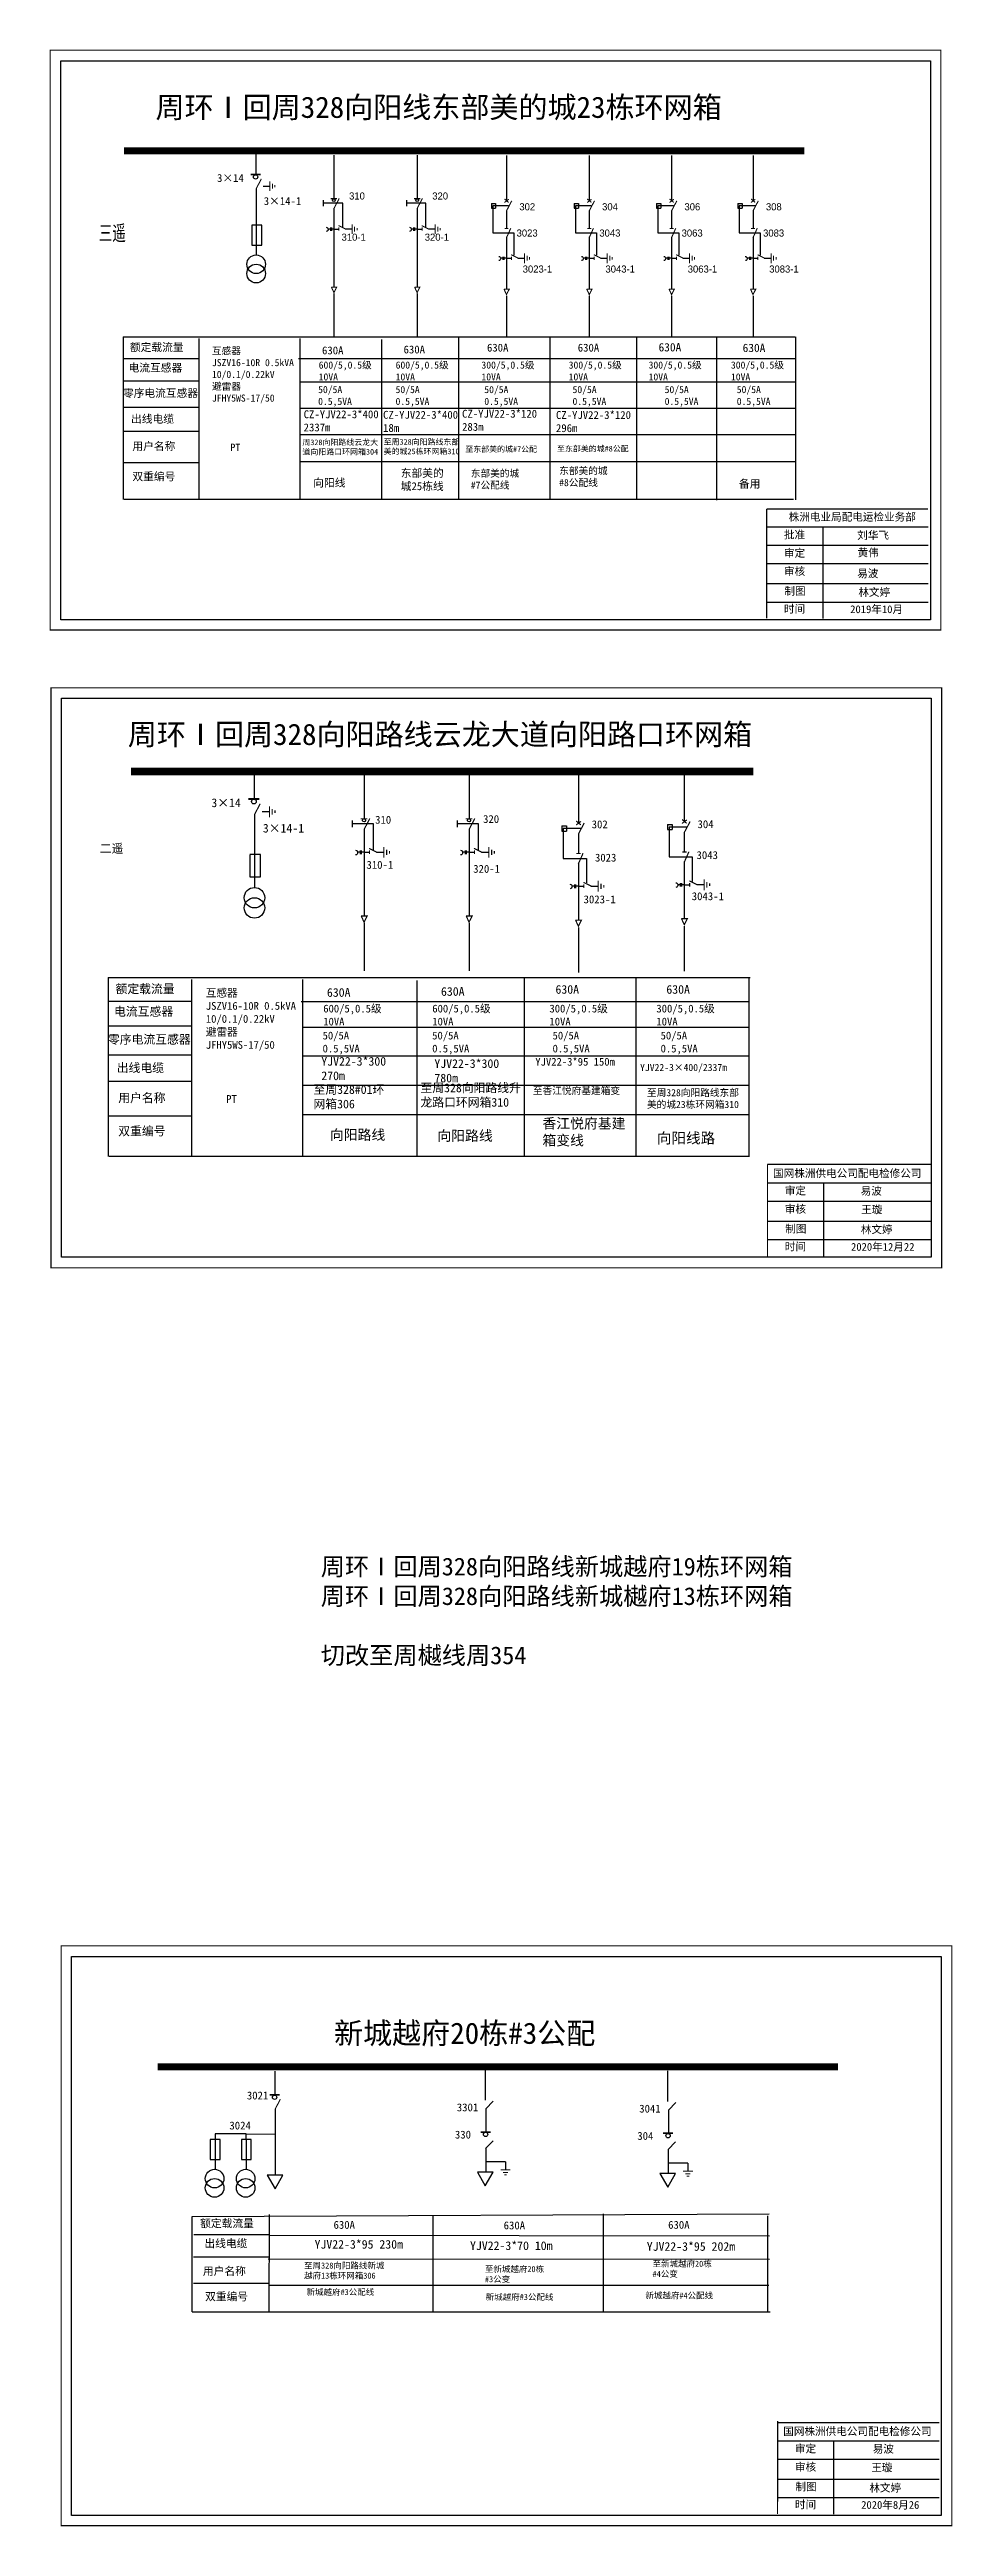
# Model space of a CAD drawing. Extents: x -187 to 352, y -252 to 97.
# Drawn here: x -186.8 to -59.6, y -252.3 to 96.6 of the extents above; entities that cross this region are included whole.
import ezdxf

# ---------------------------------------------------------------- set-up
doc = ezdxf.new("R2010")
doc.units = 0
doc.header["$LTSCALE"] = 0.774411
doc.linetypes.add('ACAD_ISO02W100', pattern=[15, 12, -3])
doc.linetypes.add('CENTER', pattern=[50.8, 31.75, -6.35, 6.35, -6.35])
doc.layers.get('0').update_dxf_attribs({"linetype": 'CONTINUOUS'})
doc.layers.add('2', color=7, linetype='CONTINUOUS')
doc.layers.add('3', color=7, linetype='CONTINUOUS')
doc.styles.add('hztxt_txtstyle_0.00_0_0', font='simkai.ttf')
doc.styles.add('hztxt_txtstyle_1.80_0_0', font='', dxfattribs={"height": 1.8, "bigfont": 'hztxt.shx'})
doc.styles.add('hztxt_txtstyle_2.70_0_0', font='simkai.ttf', dxfattribs={"height": 2.7})
doc.styles.add('KaiTi_txtstyle_1.10_0_0', font='simkai.ttf', dxfattribs={"height": 1.09832})
doc.styles.get("Standard").update_dxf_attribs({"font": '', "height": 2.5})
doc.styles.add('字体', font='', dxfattribs={"height": 2.5})
doc.styles.add('宋体', font='', dxfattribs={"width": 0.65})
doc.styles.get('hztxt_txtstyle_1.80_0_0').set_extended_font_data('hztxt')
doc.styles.get('Standard').set_extended_font_data('SimSun')
doc.styles.get('字体').set_extended_font_data('SimSun')
doc.styles.get('宋体').set_extended_font_data('SimSun')

msp = doc.modelspace()

# ---------------------------------------------------------------- texts
at = {"color": 0, "linetype": 'Continuous', "style": 'hztxt_txtstyle_2.70_0_0'}
for s, height, p in [('3×14', 1.109, (-163.2, 77.96)), ('3×14-1', 1.109, (-156.62, 74.71)), ('3×14', 1.22, (-164, -10.11)), ('3×14-1', 1.22, (-156.75, -13.69)), ('310', 1.109, (-140.93, -12.45)), ('320', 1.109, (-125.72, -12.34)), ('302', 1.109, (-110.42, -13.09)), ('304', 1.109, (-95.51, -13.07)), ('3023', 1.109, (-109.96, -17.78)), ('3043', 1.109, (-95.65, -17.43)), ('310-1', 1.109, (-142.15, -18.8)), ('320-1', 1.109, (-127.11, -19.36)), ('3023-1', 1.109, (-111.56, -23.66)), ('3043-1', 1.109, (-96.32, -23.22))]:
    msp.add_text(s, height=height, dxfattribs=at).set_placement(p)
at = {"color": 0, "style": 'hztxt_txtstyle_1.80_0_0'}
for s, p in [('310', (-144.6, 75.48)), ('320', (-132.88, 75.48)), ('302', (-120.61, 73.96)), ('304', (-108.95, 73.96)), ('306', (-97.35, 73.96)), ('308', (-85.87, 73.96)), ('310-1', (-145.66, 69.68)), ('320-1', (-133.94, 69.68)), ('3023', (-121, 70.26)), ('3043', (-109.34, 70.26)), ('3063', (-97.75, 70.26)), ('3083', (-86.27, 70.26)), ('3023-1', (-120.14, 65.19)), ('3043-1', (-108.48, 65.19)), ('3063-1', (-96.89, 65.19)), ('3083-1', (-85.41, 65.19))]:
    msp.add_text(s, height=0.998, dxfattribs=at).set_placement(p)
at = {"color": 0, "linetype": 'Continuous', "attachment_point": 1}
for s, insert, char_height, width, style in [('周环Ⅰ回周328向阳线东部美的城23栋环网箱', (-171.87, 89.98), 3, 92.7617, '字体'), ('{\\fSimSun|b0|i0|c134|p2;电流互感器}', (-175.67, 52.34), 1.1094, 17.8852, 'hztxt_txtstyle_2.70_0_0'), ('{\\fSimSun|b0|i0|c134|p2;额定载流量}', (-175.48, 55.23), 1.1094, 17.8852, 'hztxt_txtstyle_2.70_0_0'), ('\\A1;{\\fSimSun|b0|i0|c134|p2;互感器\\PJSZV16-10R 0.5kVA\\P10/0.1/0.22kV\\P避雷器\\PJFHY5WS-17/50}', (-163.92, 54.67), 0.9985, 18.4113, 'hztxt_txtstyle_2.70_0_0'), ('\\A1;{\\fSimSun|b0|i0|c134|p2;600/5,0.5级\\P10VA}', (-148.88, 52.66), 0.9985, 18.4113, 'hztxt_txtstyle_2.70_0_0'), ('{\\fSimSun|b0|i0|c134|p2;630A}', (-148.41, 54.78), 1.1094, 17.8852, 'hztxt_txtstyle_2.70_0_0'), ('\\A1;{\\fSimSun|b0|i0|c134|p2;600/5,0.5级\\P10VA}', (-138.04, 52.66), 0.9985, 18.4113, 'hztxt_txtstyle_2.70_0_0'), ('{\\fSimSun|b0|i0|c134|p2;630A}', (-136.92, 54.91), 1.1094, 17.8852, 'hztxt_txtstyle_2.70_0_0'), ('\\A1;{\\fSimSun|b0|i0|c134|p2;300/5,0.5级\\P10VA}', (-125.95, 52.66), 0.9985, 18.4113, 'hztxt_txtstyle_2.70_0_0'), ('{\\fSimSun|b0|i0|c134|p2;630A}', (-125.17, 55.17), 1.1094, 17.8852, 'hztxt_txtstyle_2.70_0_0'), ('\\A1;{\\fSimSun|b0|i0|c134|p2;300/5,0.5级\\P10VA}', (-113.66, 52.66), 0.9985, 18.4113, 'hztxt_txtstyle_2.70_0_0'), ('{\\fSimSun|b0|i0|c134|p2;630A}', (-112.38, 55.17), 1.1094, 17.8852, 'hztxt_txtstyle_2.70_0_0'), ('\\A1;{\\fSimSun|b0|i0|c134|p2;300/5,0.5级\\P10VA}', (-102.4, 52.66), 0.9985, 18.4113, 'hztxt_txtstyle_2.70_0_0'), ('{\\fSimSun|b0|i0|c134|p2;630A}', (-101, 55.26), 1.1757, 9.454, 'hztxt_txtstyle_0.00_0_0'), ('\\A1;{\\fSimSun|b0|i0|c134|p2;300/5,0.5级\\P10VA}', (-90.8, 52.66), 0.9985, 18.4113, 'hztxt_txtstyle_2.70_0_0'), ('{\\fSimSun|b0|i0|c134|p2;630A}', (-89.15, 55.17), 1.1757, 9.454, 'hztxt_txtstyle_0.00_0_0'), ('{\\fSimSun|b0|i0|c134|p2;零序电流互感器}', (-176.46, 48.77), 1.1094, 17.8852, 'hztxt_txtstyle_2.70_0_0'), ('{\\fSimSun|b0|i0|c134|p2;50/5A\\P0.5,5VA}', (-148.96, 49.21), 0.9985, 17.8852, 'hztxt_txtstyle_2.70_0_0'), ('{\\fSimSun|b0|i0|c134|p2;50/5A\\P0.5,5VA}', (-138.05, 49.21), 0.9985, 17.8852, 'hztxt_txtstyle_2.70_0_0'), ('{\\fSimSun|b0|i0|c134|p2;50/5A\\P0.5,5VA}', (-125.55, 49.21), 0.9985, 17.8852, 'hztxt_txtstyle_2.70_0_0'), ('{\\fSimSun|b0|i0|c134|p2;50/5A\\P0.5,5VA}', (-113.12, 49.21), 0.9985, 17.8852, 'hztxt_txtstyle_2.70_0_0'), ('{\\fSimSun|b0|i0|c134|p2;50/5A\\P0.5,5VA}', (-100.14, 49.21), 0.9985, 17.8852, 'hztxt_txtstyle_2.70_0_0'), ('{\\fSimSun|b0|i0|c134|p2;50/5A\\P0.5,5VA}', (-89.98, 49.21), 0.9985, 17.8852, 'hztxt_txtstyle_2.70_0_0'), ('{\\fSimSun|b0|i0|c134|p2;CZ-YJV22-3*400\\P2337m}', (-151, 45.78), 1.1094, 17.8852, 'hztxt_txtstyle_2.70_0_0'), ('{\\fSimSun|b0|i0|c134|p2;CZ-YJV22-3*400\\P18m}', (-139.81, 45.71), 1.1094, 11.1564, 'hztxt_txtstyle_2.70_0_0'), ('{\\fSimSun|b0|i0|c134|p2;CZ-YJV22-3*120\\P283m}', (-128.68, 45.86), 1.1094, 11.1564, 'hztxt_txtstyle_2.70_0_0'), ('{\\fSimSun|b0|i0|c134|p2;CZ-YJV22-3*120\\P296m}', (-115.45, 45.68), 1.1094, 11.1564, 'hztxt_txtstyle_2.70_0_0'), ('{\\fSimSun|b0|i0|c134|p2;出线电缆}', (-175.32, 45.13), 1.1094, 17.8852, 'hztxt_txtstyle_2.70_0_0'), ('{\\fSimSun|b0|i0|c134|p2;用户名称}', (-175.13, 41.28), 1.1094, 17.8852, 'hztxt_txtstyle_2.70_0_0'), ('{\\fSimSun|b0|i0|c134|p2;PT}', (-161.31, 41.08), 1.0024, 7.7986, 'hztxt_txtstyle_0.00_0_0'), ('{\\fSimSun|b0|i0|c134|p2;周328向阳路线云龙大道向阳路口环网箱304}', (-151.18, 41.68), 0.8, 11.1564, 'hztxt_txtstyle_2.70_0_0'), ('{\\fSimSun|b0|i0|c134|p2;至周328向阳路线东部美的城25栋环网箱310}', (-139.73, 41.74), 0.8, 11.1564, 'hztxt_txtstyle_2.70_0_0'), ('{\\fSimSun|b0|i0|c134|p2;至东部美的城#7公配}', (-128.22, 40.72), 0.8, 11.1564, 'hztxt_txtstyle_2.70_0_0'), ('{\\fSimSun|b0|i0|c134|p2;至东部美的城#8公配}', (-115.31, 40.79), 0.8, 11.1564, 'hztxt_txtstyle_2.70_0_0'), ('{\\fSimSun|b0|i0|c134|p2;双重编号}', (-175.13, 37.02), 1.1094, 17.8852, 'hztxt_txtstyle_2.70_0_0'), ('{\\fSimSun|b0|i0|c134|p2;向阳线}', (-149.65, 36.14), 1.1094, 9.6036, 'hztxt_txtstyle_2.70_0_0'), ('{\\fSimSun|b0|i0|c134|p2;东部美的城25栋线}', (-137.32, 37.5), 1.1094, 7.2253, 'hztxt_txtstyle_2.70_0_0'), ('{\\fSimSun|b0|i0|c134|p2;东部美的城#7公配线}', (-127.45, 37.41), 1, 8.146, 'hztxt_txtstyle_2.70_0_0'), ('{\\fSimSun|b0|i0|c134|p2;东部美的城#8公配线}', (-115, 37.77), 1, 8.146, 'hztxt_txtstyle_2.70_0_0'), ('{\\fSimSun|b0|i0|c134|p2;备用}', (-89.67, 35.99), 1.1094, 17.8852, 'hztxt_txtstyle_2.70_0_0'), ('株洲电业局配电运检业务部', (-82.66, 31.32), 1.0944, 29.9201, '字体'), ('{\\fKaiTi_GB2312|b0|i0|c134|p49;批准}', (-83.33, 28.82), 1.0944, 8.5588, '字体'), ('刘华飞', (-73.01, 28.73), 1.094, 8.5588, '字体'), ('\\f\uffbfﾬￌﾣﾤ_GB2312|b0|i0|c134|p49;审定', (-83.33, 26.23), 1.0944, 8.5588, '字体'), ('黄伟', (-72.96, 26.29), 1.094, 8.5588, '字体'), ('\\f\uffbfﾬￌﾣﾤ_GB2312|b0|i0|c134|p49;制图', (-83.27, 20.87), 1.0944, 8.5588, '字体'), ('\\f\uffbfﾬￌﾣﾤ_GB2312|b0|i0|c134|p49;审核', (-83.33, 23.65), 1.0944, 8.5588, '字体'), ('易波', (-73.01, 23.35), 1.094, 8.5588, '字体'), ('\\f\uffbfﾬￌﾣﾤ_GB2312|b0|i0|c134|p49;时间', (-83.33, 18.36), 1.0944, 8.5588, '字体'), ('2019年10月', (-74, 18.31), 1.094, 16.0081, '字体'), ('林文婷', (-72.85, 20.72), 1.094, 8.5588, '字体'), ('周环Ⅰ回周328向阳路线云龙大道向阳路口环网箱', (-175.77, 1.64), 3, 94.5421, '字体'), ('{\\fSimSun|b0|i0|c134|p2;二遥}', (-179.73, -15.33), 1.2204, 19.6738, 'hztxt_txtstyle_2.70_0_0'), ('{\\fSimSun|b0|i0|c134|p2;电流互感器}', (-177.71, -38.29), 1.2204, 19.6738, 'hztxt_txtstyle_2.70_0_0'), ('{\\fSimSun|b0|i0|c134|p2;额定载流量}', (-177.5, -35.11), 1.2204, 19.6738, 'hztxt_txtstyle_2.70_0_0'), ('\\A1;{\\fSimSun|b0|i0|c134|p2;互感器\\PJSZV16-10R 0.5kVA\\P10/0.1/0.22kV\\P避雷器\\PJFHY5WS-17/50}', (-164.78, -35.73), 1.0983, 20.2524, 'hztxt_txtstyle_2.70_0_0'), ('\\A1;{\\fSimSun|b0|i0|c134|p2;600/5,0.5级\\P10VA}', (-148.24, -37.94), 1.0983, 20.2524, 'hztxt_txtstyle_2.70_0_0'), ('{\\fSimSun|b0|i0|c134|p2;630A}', (-147.72, -35.61), 1.2204, 19.6738, 'hztxt_txtstyle_2.70_0_0'), ('\\A1;{\\fSimSun|b0|i0|c134|p2;600/5,0.5级\\P10VA}', (-132.88, -37.94), 1.0983, 20.2524, 'hztxt_txtstyle_2.70_0_0'), ('{\\fSimSun|b0|i0|c134|p2;630A}', (-131.65, -35.47), 1.2204, 19.6738, 'hztxt_txtstyle_2.70_0_0'), ('\\A1;{\\fSimSun|b0|i0|c134|p2;300/5,0.5级\\P10VA}', (-116.37, -37.94), 1.0983, 20.2524, 'hztxt_txtstyle_2.70_0_0'), ('{\\fSimSun|b0|i0|c134|p2;630A}', (-115.52, -35.18), 1.2204, 19.6738, 'hztxt_txtstyle_2.70_0_0'), ('\\A1;{\\fSimSun|b0|i0|c134|p2;300/5,0.5级\\P10VA}', (-101.3, -37.94), 1.0983, 20.2524, 'hztxt_txtstyle_2.70_0_0'), ('{\\fSimSun|b0|i0|c134|p2;630A}', (-99.9, -35.18), 1.2204, 19.6738, 'hztxt_txtstyle_2.70_0_0'), ('{\\fSimSun|b0|i0|c134|p2;50/5A\\P0.5,5VA}', (-148.33, -41.74), 1.0983, 19.6738, 'hztxt_txtstyle_2.70_0_0'), ('{\\fSimSun|b0|i0|c134|p2;50/5A\\P0.5,5VA}', (-132.89, -41.74), 1.0983, 19.6738, 'hztxt_txtstyle_2.70_0_0'), ('{\\fSimSun|b0|i0|c134|p2;50/5A\\P0.5,5VA}', (-115.93, -41.74), 1.0983, 19.6738, 'hztxt_txtstyle_2.70_0_0'), ('{\\fSimSun|b0|i0|c134|p2;50/5A\\P0.5,5VA}', (-100.71, -41.74), 1.0983, 19.6738, 'hztxt_txtstyle_2.70_0_0'), ('{\\fSimSun|b0|i0|c134|p2;零序电流互感器}', (-178.57, -42.22), 1.2204, 19.6738, 'hztxt_txtstyle_2.70_0_0'), ('YJV22-3*300\\P270m', (-148.51, -45.31), 1.2204, 19.6738, 'hztxt_txtstyle_2.70_0_0'), ('{\\fSimSun|b0|i0|c134|p2;出线电缆}', (-177.33, -46.23), 1.2204, 19.6738, 'hztxt_txtstyle_2.70_0_0'), ('YJV22-3*300\\P780m', (-132.58, -45.63), 1.2204, 19.6738, 'hztxt_txtstyle_2.70_0_0'), ('{\\fSimSun|b0|i0|c134|p2;用户名称}', (-177.12, -50.46), 1.2204, 19.6738, 'hztxt_txtstyle_2.70_0_0'), ('{\\fSimSun|b0|i0|c134|p2;PT}', (-161.91, -50.68), 1.1026, 8.5785, 'hztxt_txtstyle_0.00_0_0'), ('{\\fSimSun|b0|i0|c134|p2;至周328#01环网箱306}', (-149.61, -49.29), 1.2204, 10.5639, 'hztxt_txtstyle_2.70_0_0'), ('{\\fSimSun|b0|i0|c134|p2;至周328向阳路线升龙路口环网箱310}', (-134.54, -49.05), 1.2204, 15.3442, 'hztxt_txtstyle_2.70_0_0'), ('{\\fSimSun|b0|i0|c134|p2;双重编号}', (-177.12, -55.14), 1.2204, 19.6738, 'hztxt_txtstyle_2.70_0_0'), ('国网株洲供电公司配电检修公司', (-84.86, -61.15), 1.0944, 29.9201, '字体'), ('\\f\uffbfﾬￌﾣﾤ_GB2312|b0|i0|c134|p49;审定', (-83.21, -63.6), 1.0944, 8.5588, '字体'), ('\\f\uffbfﾬￌﾣﾤ_GB2312|b0|i0|c134|p49;审核', (-83.21, -66.18), 1.0944, 8.5588, '字体'), ('易波', (-72.52, -63.63), 1.094, 8.5588, '字体'), ('王璇', (-72.45, -66.25), 1.094, 8.5588, '字体'), ('\\f\uffbfﾬￌﾣﾤ_GB2312|b0|i0|c134|p49;制图', (-83.15, -68.96), 1.0944, 8.5588, '字体'), ('林文婷', (-72.5, -69.06), 1.094, 8.5588, '字体'), ('\\f\uffbfﾬￌﾣﾤ_GB2312|b0|i0|c134|p49;时间', (-83.21, -71.47), 1.0944, 8.5588, '字体'), ('2020年12月22', (-73.88, -71.51), 1.094, 16.0081, '字体'), ('新城越府20栋#3公配', (-146.72, -181.33), 3, 90.5642, '字体'), ('{\\fSimSun|b0|i0|c134|p2;3021}', (-159, -191.05), 1.1094, 17.8852, 'hztxt_txtstyle_2.70_0_0'), ('{\\fSimSun|b0|i0|c134|p2;3024}', (-161.46, -195.28), 1.1094, 17.8852, 'hztxt_txtstyle_2.70_0_0'), ('{\\fSimSun|b0|i0|c134|p2;3301}', (-129.42, -192.72), 1.1094, 17.8852, 'hztxt_txtstyle_2.70_0_0'), ('{\\fSimSun|b0|i0|c134|p2;3041}', (-103.72, -192.9), 1.1094, 17.8852, 'hztxt_txtstyle_2.70_0_0'), ('{\\fSimSun|b0|i0|c134|p2;330}', (-129.69, -196.56), 1.1094, 17.8852, 'hztxt_txtstyle_2.70_0_0'), ('{\\fSimSun|b0|i0|c134|p2;304}', (-103.99, -196.74), 1.1094, 17.8852, 'hztxt_txtstyle_2.70_0_0'), ('{\\fSimSun|b0|i0|c134|p2;额定载流量}', (-165.58, -209.06), 1.1094, 17.8852, 'hztxt_txtstyle_2.70_0_0'), ('{\\fSimSun|b0|i0|c134|p2;630A}', (-146.79, -209.27), 1.1094, 17.8852, 'hztxt_txtstyle_2.70_0_0'), ('{\\fSimSun|b0|i0|c134|p2;630A}', (-99.65, -209.27), 1.1094, 17.8852, 'hztxt_txtstyle_2.70_0_0'), ('{\\fSimSun|b0|i0|c134|p2;出线电缆}', (-164.98, -211.89), 1.1094, 17.8852, 'hztxt_txtstyle_2.70_0_0'), ('YJV22-3*95 230m', (-149.46, -211.96), 1.2204, 19.6738, 'hztxt_txtstyle_2.70_0_0'), ('YJV22-3*70 10m', (-127.56, -212.15), 1.2204, 19.6738, 'hztxt_txtstyle_2.70_0_0'), ('{\\fSimSun|b0|i0|c134|p2;630A}', (-122.82, -209.35), 1.1094, 17.8852, 'hztxt_txtstyle_2.70_0_0'), ('YJV22-3*95 202m', (-102.66, -212.26), 1.2204, 19.6738, 'hztxt_txtstyle_2.70_0_0'), ('{\\fSimSun|b0|i0|c134|p2;用户名称}', (-165.19, -215.78), 1.1094, 17.8852, 'hztxt_txtstyle_2.70_0_0'), ('{\\fSimSun|b0|i0|c134|p2;至周328向阳路线新城越府13栋环网箱306}', (-150.94, -215.13), 0.8542, 11.7672, 'hztxt_txtstyle_2.70_0_0'), ('{\\fSimSun|b0|i0|c134|p2;至新城越府20栋#3公变}', (-125.46, -215.63), 0.8542, 8.3723, 'hztxt_txtstyle_2.70_0_0'), ('{\\fSimSun|b0|i0|c134|p2;至新城越府20栋#4公变}', (-101.84, -214.88), 0.8542, 8.3723, 'hztxt_txtstyle_2.70_0_0'), ('{\\fSimSun|b0|i0|c134|p2;双重编号}', (-164.88, -219.37), 1.1094, 17.8852, 'hztxt_txtstyle_2.70_0_0'), ('{\\fSimSun|b0|i0|c134|p2;新城越府#3公配线}', (-150.59, -218.86), 0.8542, 11.7672, 'hztxt_txtstyle_2.70_0_0'), ('{\\fSimSun|b0|i0|c134|p2;新城越府#3公配线}', (-125.35, -219.56), 0.8542, 11.7672, 'hztxt_txtstyle_2.70_0_0'), ('{\\fSimSun|b0|i0|c134|p2;新城越府#4公配线}', (-102.85, -219.35), 0.8542, 11.7672, 'hztxt_txtstyle_2.70_0_0'), ('国网株洲供电公司配电检修公司', (-83.43, -238.36), 1.0944, 29.9201, '字体'), ('\\f\uffbfﾬￌﾣﾤ_GB2312|b0|i0|c134|p49;审定', (-81.78, -240.81), 1.0944, 8.5588, '字体'), ('易波', (-70.82, -240.84), 1.094, 8.5588, '字体'), ('\\f\uffbfﾬￌﾣﾤ_GB2312|b0|i0|c134|p49;审核', (-81.78, -243.39), 1.0944, 8.5588, '字体'), ('王璇', (-71.02, -243.46), 1.094, 8.5588, '字体'), ('\\f\uffbfﾬￌﾣﾤ_GB2312|b0|i0|c134|p49;制图', (-81.72, -246.17), 1.0944, 8.5588, '字体'), ('林文婷', (-71.3, -246.32), 1.094, 8.5588, '字体'), ('\\f\uffbfﾬￌﾣﾤ_GB2312|b0|i0|c134|p49;时间', (-81.78, -248.68), 1.0944, 8.5588, '字体'), ('2020年8月26', (-72.45, -248.73), 1.094, 16.0081, '字体')]:
    msp.add_mtext(s, dxfattribs=dict(at, insert=insert, char_height=char_height, width=width, style=style))
at = {"color": 7, "linetype": 'Continuous', "width": 19.6738, "attachment_point": 1, "style": 'KaiTi_txtstyle_1.10_0_0'}
for s, insert, char_height in [('YJV22-3*95 150m', (-118.36, -45.43), 1.0983), ('至香江悦府基建箱变', (-118.7, -49.55), 1)]:
    msp.add_mtext(s, dxfattribs=dict(at, insert=insert, char_height=char_height))
at = {"linetype": 'Continuous', "width": 13.6735, "attachment_point": 1, "style": '字体'}
for s, insert, char_height in [('YJV22-3×400/2337m', (-103.6, -46.29), 1), ('至周328向阳路线东部美的城23栋环网箱310', (-102.63, -49.83), 1), ('向阳线路', (-101.22, -55.98), 1.5)]:
    msp.add_mtext(s, dxfattribs=dict(at, insert=insert, char_height=char_height))
at = {"color": 0, "char_height": 1.43, "attachment_point": 1}
for s, insert, width in [('向阳路线', (-147.3, -55.55), 17.776), ('向阳路线', (-132.16, -55.68), 17.776), ('{\\fKaiTi|b0|i0|c134|p49;\\C7;香江悦府基建箱变线}', (-117.36, -53.95), 12.5761)]:
    msp.add_mtext(s, dxfattribs=dict(at, insert=insert, width=width))
at = {"linetype": 'Continuous', "insert": (-148.59, -115.84), "char_height": 2.5, "attachment_point": 1, "style": '字体'}
msp.add_mtext_dynamic_manual_height_columns('{\\C0;周环Ⅰ回周328向阳路线新城越府19栋环网箱\\P周环Ⅰ回周328向阳路线新城樾府13栋环网箱\\P\\P}切改至周樾线周354', width=73.3809, gutter_width=12.5, heights=[0], dxfattribs=at)
at = {"layer": '3', "color": 0, "style": '宋体', "width": 0.65}
msp.add_text('三遥', height=2.143, dxfattribs=at).set_placement((-179.85, 69.69, -0.03))

# ---------------------------------------------------------------- blocks, each defined once
blk = doc.blocks.new('JD')
for points in [[(-2, 0.2), (-2, -0.2), (2, 0.2), (2, -0.2)], [(1, -1.2), (1, -0.8), (-1, -1.2), (-1, -0.8)], [(-0.5, -1.8), (-0.5, -2.2), (0.5, -1.8), (0.5, -2.2)]]:
    blk.add_trace(points)

# ---------------------------------------------------------------- linework, layer by layer
at = {"color": 0}
for p, q in [((-157.72, 82.34), (-157.72, 79.05)), ((-146.73, 81.74), (-146.73, 75.62)), ((-135.01, 81.74), (-135.01, 75.62)), ((-122.42, 81.7), (-122.42, 75.29)), ((-110.77, 81.7), (-110.77, 75.29)), ((-99.17, 81.7), (-99.17, 75.29)), ((-87.69, 81.7), (-87.69, 75.29)), ((-157.7, 77.01), (-157.7, 67.69)), ((-156.72, 77.38), (-155.78, 77.38)), ((-146.73, 74.26), (-146.73, 63.16)), ((-135.01, 74.26), (-135.01, 63.16)), ((-124.55, 74.94), (-123.96, 74.94)), ((-124.55, 74.94), (-124.55, 74.27)), ((-124.55, 74.27), (-123.96, 74.27)), ((-123.96, 74.94), (-123.96, 74.27)), ((-122.42, 73.92), (-122.42, 71.45)), ((-112.9, 74.94), (-112.3, 74.94)), ((-112.9, 74.94), (-112.9, 74.27)), ((-112.9, 74.27), (-112.3, 74.27)), ((-112.3, 74.94), (-112.3, 74.27)), ((-110.77, 73.92), (-110.77, 71.45)), ((-101.3, 74.94), (-100.7, 74.94)), ((-101.3, 74.94), (-101.3, 74.27)), ((-101.3, 74.27), (-100.7, 74.27)), ((-100.7, 74.94), (-100.7, 74.27)), ((-99.17, 73.92), (-99.17, 71.45)), ((-89.82, 74.94), (-89.22, 74.94)), ((-89.82, 74.94), (-89.82, 74.27)), ((-89.82, 74.27), (-89.22, 74.27)), ((-89.22, 74.94), (-89.22, 74.27)), ((-87.69, 73.92), (-87.69, 71.45)), ((-146.73, 71.31), (-146.04, 71.31)), ((-145.14, 71.33), (-144.2, 71.33)), ((-135.01, 71.31), (-134.32, 71.31)), ((-133.42, 71.33), (-132.48, 71.33)), ((-122.42, 70.21), (-122.42, 62.9)), ((-110.77, 70.21), (-110.77, 62.9)), ((-99.17, 70.21), (-99.17, 62.9)), ((-87.69, 70.21), (-87.69, 62.9)), ((-122.42, 67.21), (-121.73, 67.21)), ((-120.83, 67.23), (-119.89, 67.23)), ((-110.77, 67.21), (-110.07, 67.21)), ((-109.17, 67.23), (-108.23, 67.23)), ((-99.17, 67.21), (-98.48, 67.21)), ((-97.57, 67.23), (-96.63, 67.23)), ((-87.69, 67.21), (-87, 67.21)), ((-86.1, 67.23), (-85.16, 67.23)), ((-165.66, 53.06), (-176.36, 53.06)), ((-165.7, 49.91), (-176.4, 49.91)), ((-165.7, 46.2), (-176.4, 46.2)), ((-165.74, 42.81), (-176.44, 42.81)), ((-165.7, 38.4), (-176.4, 38.4)), ((-157.96, -5.29), (-157.96, -8.91)), ((-142.49, -5.01), (-142.49, -11.73)), ((-127.7, -5.01), (-127.7, -11.73)), ((-112.29, -5.31), (-112.29, -12.37)), ((-97.38, -5.11), (-97.38, -12.16)), ((-157.94, -11.15), (-157.94, -21.41)), ((-156.86, -10.74), (-155.83, -10.74)), ((-142.49, -13.23), (-142.49, -25.44)), ((-127.7, -13.23), (-127.7, -25.44)), ((-114.63, -12.75), (-113.97, -12.75)), ((-114.63, -12.75), (-114.63, -13.48)), ((-114.63, -13.48), (-113.97, -13.48)), ((-113.97, -12.75), (-113.97, -13.48)), ((-112.29, -13.87), (-112.29, -16.59)), ((-99.72, -12.55), (-99.06, -12.55)), ((-99.72, -12.55), (-99.72, -13.28)), ((-99.72, -13.28), (-99.06, -13.28)), ((-99.06, -12.55), (-99.06, -13.28)), ((-97.38, -13.66), (-97.38, -16.38)), ((-142.49, -16.47), (-141.73, -16.47)), ((-140.74, -16.45), (-139.7, -16.45)), ((-127.7, -16.47), (-126.94, -16.47)), ((-125.95, -16.45), (-124.92, -16.45)), ((-112.29, -17.95), (-112.29, -25.99)), ((-97.38, -17.75), (-97.38, -25.78)), ((-112.29, -21.25), (-111.53, -21.25)), ((-110.54, -21.23), (-109.5, -21.23)), ((-97.38, -21.05), (-96.62, -21.05)), ((-95.62, -21.03), (-94.59, -21.03)), ((-166.69, -37.5), (-178.47, -37.5)), ((-166.74, -40.96), (-178.51, -40.96)), ((-166.74, -45.05), (-178.51, -45.05)), ((-166.78, -48.78), (-178.56, -48.78)), ((-166.74, -53.63), (-178.51, -53.63)), ((-155.04, -188.19), (-155.04, -191.48)), ((-155.03, -193.51), (-155.03, -202.84)), ((-125.31, -193.42), (-125.31, -196.71)), ((-99.61, -193.6), (-99.61, -196.89)), ((-125.35, -198.99), (-125.35, -202.27)), ((-99.65, -199.17), (-99.65, -202.45)), ((-155.76, -211.23), (-166.47, -211.23)), ((-155.8, -214.38), (-166.51, -214.38)), ((-155.8, -218.09), (-166.51, -218.09))]:
    msp.add_line(p, q, dxfattribs=at)
at = {"color": 0, "linetype": 'ACAD_ISO02W100'}
for p, q in [((-122.12, 74.59), (-124.36, 74.59)), ((-124.36, 74.59), (-124.36, 70.78)), ((-110.47, 74.59), (-112.71, 74.59)), ((-112.71, 74.59), (-112.71, 70.78)), ((-98.87, 74.59), (-101.11, 74.59)), ((-101.11, 74.59), (-101.11, 70.78)), ((-87.39, 74.59), (-89.63, 74.59)), ((-89.63, 74.59), (-89.63, 70.78)), ((-124.36, 70.78), (-121.41, 70.78)), ((-121.41, 70.78), (-121.41, 67.64)), ((-112.71, 70.78), (-109.75, 70.78)), ((-109.75, 70.78), (-109.75, 67.64)), ((-101.11, 70.78), (-98.15, 70.78)), ((-98.15, 70.78), (-98.15, 67.64)), ((-89.63, 70.78), (-86.68, 70.78)), ((-86.68, 70.78), (-86.68, 67.64)), ((-111.96, -13.14), (-114.42, -13.14)), ((-114.42, -13.14), (-114.42, -17.33)), ((-97.05, -12.93), (-99.51, -12.93)), ((-99.51, -12.93), (-99.51, -17.12)), ((-114.42, -17.33), (-111.17, -17.33)), ((-111.17, -17.33), (-111.17, -20.78)), ((-99.51, -17.12), (-96.26, -17.12)), ((-96.26, -17.12), (-96.26, -20.57))]:
    msp.add_line(p, q, dxfattribs=at)
at = {"color": 0, "linetype": 'CENTER'}
for p, q in [((-146.73, 62.26), (-146.73, 56.13)), ((-135.01, 62.26), (-135.01, 56.13)), ((-122.42, 61.92), (-122.42, 56.16)), ((-110.76, 61.92), (-110.76, 56.16)), ((-99.16, 61.92), (-99.16, 56.16)), ((-87.69, 61.92), (-87.69, 56.16)), ((-142.49, -26.43), (-142.49, -33.18)), ((-127.7, -26.43), (-127.7, -33.18)), ((-112.29, -27.07), (-112.29, -33.41)), ((-97.37, -26.86), (-97.37, -33.2))]:
    msp.add_line(p, q, dxfattribs=at)
at = {"color": 0, "linetype": 'Continuous'}
for p, q in [((-176.42, 56.14), (-81.76, 56.14)), ((-176.38, 33.2), (-176.38, 56.14)), ((-165.75, 55.89), (-165.75, 33.2)), ((-151.54, 55.89), (-151.54, 33.2)), ((-129.2, 56.1), (-129.2, 33.2)), ((-116.31, 56.1), (-116.31, 33.2)), ((-104.11, 56.08), (-104.11, 33.19)), ((-92.84, 56), (-92.84, 33.11)), ((-81.7, 56.12), (-81.7, 33.18)), ((-151.72, 53.08), (-81.73, 53.08)), ((-140.03, 55.74), (-140.03, 33.21)), ((-151.54, 49.78), (-81.7, 49.78)), ((-151.54, 46.1), (-81.82, 46.1)), ((-151.54, 42.37), (-81.63, 42.37)), ((-151.54, 38.57), (-81.73, 38.57)), ((-81.97, 33.2), (-176.31, 33.2)), ((-85.77, 29.39), (-63.02, 29.39)), ((-77.87, 29.39), (-77.87, 16.46)), ((-85.77, 26.79), (-63.02, 26.79)), ((-85.77, 24.2), (-63.02, 24.2)), ((-85.77, 21.38), (-63.02, 21.38)), ((-85.77, 18.78), (-63.02, 18.78)), ((-178.54, -34.11), (-88.1, -34.11)), ((-178.49, -59.35), (-178.49, -34.11)), ((-166.8, -34.38), (-166.8, -59.34)), ((-151.17, -34.38), (-151.17, -59.34)), ((-135.06, -34.55), (-135.06, -59.33)), ((-119.95, -34.16), (-119.95, -59.34)), ((-104.22, -34.16), (-104.22, -59.34)), ((-88.27, -34.18), (-88.27, -59.36)), ((-151.36, -37.48), (-88.27, -37.48)), ((-151.17, -41.11), (-88.27, -41.11)), ((-151.17, -45.16), (-88.27, -45.16)), ((-151.17, -49.26), (-88.27, -49.26)), ((-151.17, -53.43), (-88.27, -53.43)), ((-88.27, -59.35), (-178.41, -59.35)), ((-85.65, -63.03), (-62.58, -63.03)), ((-85.65, -65.62), (-62.58, -65.62)), ((-77.75, -63.04), (-77.75, -73.53)), ((-85.65, -68.45), (-62.58, -68.45)), ((-85.65, -71.04), (-62.58, -71.04)), ((-166.71, -208.63), (-85.42, -208.29)), ((-166.71, -222.06), (-166.71, -208.63)), ((-155.86, -208.39), (-155.92, -221.98)), ((-132.8, -208.54), (-132.8, -222.06)), ((-108.78, -208.28), (-108.78, -222.06)), ((-85.63, -208.54), (-85.63, -222.06)), ((-155.92, -211.3), (-85.39, -211.36)), ((-156.01, -214.62), (-85.37, -214.65)), ((-155.96, -218.33), (-85.48, -218.33)), ((-166.71, -222.06), (-85.29, -222.06)), ((-84.22, -237.65), (-61.47, -237.65)), ((-84.22, -240.24), (-61.47, -240.24)), ((-76.33, -240.26), (-76.33, -250.58)), ((-84.22, -242.83), (-61.47, -242.83)), ((-84.22, -245.66), (-61.47, -245.66)), ((-84.22, -248.25), (-61.47, -248.25))]:
    msp.add_line(p, q, dxfattribs=at)
at = {"color": 0, "linetype": 'Continuous', "const_width": 0.182}
for points in [[(-186.71, 96.52), (-61.23, 96.52), (-61.23, 14.82), (-186.71, 14.82)], [(-186.59, 6.69), (-61.11, 6.69), (-61.11, -75.01), (-186.59, -75.01)], [(-185.16, -170.52), (-59.68, -170.52), (-59.68, -252.22), (-185.16, -252.22)]]:
    msp.add_lwpolyline(points, close=True, dxfattribs=at)
at = {"color": 0, "linetype": 'Continuous'}
for points in [[(-185.23, 95.04), (-62.7, 95.04), (-62.7, 16.29), (-185.23, 16.29)], [(-185.12, 5.22), (-62.58, 5.22), (-62.58, -73.53), (-185.12, -73.53)], [(-183.69, -172), (-61.16, -172), (-61.16, -250.75), (-183.69, -250.75)]]:
    msp.add_lwpolyline(points, close=True, dxfattribs=at)
at = {"color": 0}
for points, const_width in [([(-176.31, 82.34), (-80.46, 82.34)], 0.998), ([(-158.47, 79), (-157.06, 79)], 0.238), ([(-157.7, 76.98), (-156.95, 78.4)], 0.15), ([(-147.17, 75.6), (-146.29, 75.6)], 0.15), ([(-146.73, 74.22), (-145.98, 75.64)], 0.15), ([(-135.45, 75.6), (-134.57, 75.6)], 0.15), ([(-135.01, 74.22), (-134.26, 75.64)], 0.15), ([(-122.7, 75.56), (-122.12, 75.07)], 0.15), ([(-122.71, 75.06), (-122.1, 75.52)], 0.15), ([(-122.42, 73.88), (-121.68, 75.3)], 0.15), ([(-111.05, 75.06), (-110.44, 75.52)], 0.15), ([(-111.05, 75.56), (-110.46, 75.07)], 0.15), ([(-110.77, 73.88), (-110.02, 75.3)], 0.15), ([(-99.45, 75.06), (-98.84, 75.52)], 0.15), ([(-99.45, 75.56), (-98.86, 75.07)], 0.15), ([(-99.17, 73.88), (-98.42, 75.3)], 0.15), ([(-87.97, 75.56), (-87.38, 75.07)], 0.15), ([(-87.98, 75.06), (-87.37, 75.52)], 0.15), ([(-87.69, 73.88), (-86.94, 75.3)], 0.15), ([(-146.08, 71.81), (-145.08, 71.31)], 0.15), ([(-146.04, 71.54), (-146.04, 71.08)], 0.15), ([(-134.36, 71.81), (-133.36, 71.31)], 0.15), ([(-134.32, 71.54), (-134.32, 71.08)], 0.15), ([(-122.69, 71.41), (-122.14, 71.41)], 0.15), ([(-122.45, 70.03), (-121.82, 71.44)], 0.15), ([(-111.03, 71.41), (-110.48, 71.41)], 0.15), ([(-110.8, 70.03), (-110.17, 71.44)], 0.15), ([(-99.44, 71.41), (-98.88, 71.41)], 0.15), ([(-99.2, 70.03), (-98.57, 71.44)], 0.15), ([(-87.96, 71.41), (-87.41, 71.41)], 0.15), ([(-87.72, 70.03), (-87.09, 71.44)], 0.15), ([(-121.77, 67.71), (-120.77, 67.21)], 0.15), ([(-121.73, 67.44), (-121.73, 66.98)], 0.15), ([(-110.11, 67.71), (-109.11, 67.21)], 0.15), ([(-110.07, 67.44), (-110.07, 66.98)], 0.15), ([(-98.52, 67.71), (-97.52, 67.21)], 0.15), ([(-98.48, 67.44), (-98.48, 66.98)], 0.15), ([(-87.04, 67.71), (-86.04, 67.21)], 0.15), ([(-87, 67.44), (-87, 66.98)], 0.15), ([(-147.1, 63.14), (-146.34, 63.14), (-146.73, 62.37), (-147.09, 63.15)], 0.15), ([(-135.38, 63.14), (-134.62, 63.14), (-135.01, 62.37), (-135.37, 63.15)], 0.15), ([(-122.79, 62.86), (-122.03, 62.86), (-122.42, 62.09), (-122.78, 62.87)], 0.15), ([(-111.13, 62.86), (-110.37, 62.86), (-110.76, 62.09), (-111.12, 62.87)], 0.15), ([(-99.54, 62.86), (-98.77, 62.86), (-99.16, 62.09), (-99.53, 62.87)], 0.15), ([(-88.06, 62.86), (-87.3, 62.86), (-87.69, 62.09), (-88.05, 62.87)], 0.15), ([(-175.33, -5.09), (-87.66, -5.09)], 1.1), ([(-158.79, -8.96), (-157.24, -8.96)], 0.261), ([(-157.94, -11.19), (-157.12, -9.63)], 0.165), ([(-142.98, -11.75), (-142.01, -11.75)], 0.165), ([(-142.49, -13.27), (-141.67, -11.71)], 0.165), ([(-128.19, -11.75), (-127.22, -11.75)], 0.165), ([(-127.7, -13.27), (-126.88, -11.71)], 0.165), ([(-112.6, -12.62), (-111.93, -12.12)], 0.165), ([(-112.6, -12.07), (-111.95, -12.61)], 0.165), ([(-112.29, -13.91), (-111.47, -12.35)], 0.165), ([(-97.68, -11.86), (-97.04, -12.4)], 0.165), ([(-97.69, -12.41), (-97.02, -11.91)], 0.165), ([(-97.38, -13.7), (-96.55, -12.14)], 0.165), ([(-141.77, -15.92), (-140.68, -16.47)], 0.165), ([(-141.73, -16.22), (-141.73, -16.72)], 0.165), ([(-126.99, -15.92), (-125.89, -16.47)], 0.165), ([(-126.94, -16.22), (-126.94, -16.72)], 0.165), ([(-112.59, -16.64), (-111.98, -16.64)], 0.165), ([(-112.32, -18.16), (-111.63, -16.6)], 0.165), ([(-97.67, -16.43), (-97.06, -16.43)], 0.165), ([(-97.41, -17.95), (-96.72, -16.39)], 0.165), ([(-111.57, -20.71), (-110.47, -21.25)], 0.165), ([(-111.53, -21), (-111.53, -21.51)], 0.165), ([(-96.66, -20.5), (-95.56, -21.05)], 0.165), ([(-96.62, -20.79), (-96.62, -21.3)], 0.165), ([(-142.9, -25.46), (-142.06, -25.46), (-142.49, -26.31), (-142.89, -25.45)], 0.165), ([(-128.11, -25.46), (-127.27, -25.46), (-127.7, -26.31), (-128.1, -25.45)], 0.165), ([(-112.7, -26.04), (-111.86, -26.04), (-112.29, -26.89), (-112.69, -26.03)], 0.165), ([(-97.78, -25.83), (-96.94, -25.83), (-97.37, -26.68), (-97.77, -25.82)], 0.165), ([(-171.58, -187.57), (-75.74, -187.57)], 0.998), ([(-155.8, -191.52), (-154.39, -191.52)], 0.238), ([(-155.03, -193.55), (-154.28, -192.13)], 0.15), ([(-126.06, -196.75), (-124.66, -196.75)], 0.238), ([(-100.36, -196.93), (-98.96, -196.93)], 0.238)]:
    msp.add_lwpolyline(points, dxfattribs=dict(at, const_width=const_width))
for points in [[(-148.24, 75.38), (-148.24, 74.54)], [(-136.52, 75.38), (-136.52, 74.54)], [(-158.29, 71.85), (-158.29, 69.05), (-156.91, 69.05), (-156.91, 71.88), (-158.29, 71.88)], [(-147.23, 71.32), (-147.55, 71.32)], [(-147.23, 71.53), (-147.23, 71.08)], [(-147.09, 71.53), (-147.09, 71.08)], [(-146.73, 71.32), (-147.09, 71.32)], [(-135.52, 71.32), (-135.83, 71.32)], [(-135.52, 71.53), (-135.52, 71.08)], [(-135.38, 71.53), (-135.38, 71.08)], [(-135.01, 71.32), (-135.38, 71.32)], [(-122.93, 67.22), (-123.24, 67.22)], [(-122.93, 67.43), (-122.93, 66.97)], [(-122.79, 67.43), (-122.79, 66.97)], [(-122.43, 67.22), (-122.79, 67.22)], [(-111.27, 67.22), (-111.58, 67.22)], [(-111.27, 67.43), (-111.27, 66.97)], [(-111.13, 67.43), (-111.13, 66.97)], [(-110.77, 67.22), (-111.13, 67.22)], [(-99.67, 67.22), (-99.99, 67.22)], [(-99.67, 67.43), (-99.67, 66.97)], [(-99.53, 67.43), (-99.53, 66.97)], [(-99.17, 67.22), (-99.53, 67.22)], [(-88.19, 67.22), (-88.51, 67.22)], [(-88.19, 67.43), (-88.19, 66.97)], [(-88.05, 67.43), (-88.05, 66.97)], [(-87.69, 67.22), (-88.05, 67.22)], [(-144.15, -12), (-144.15, -12.92)], [(-129.37, -12), (-129.37, -12.92)], [(-158.59, -16.83), (-158.59, -19.91), (-157.07, -19.91), (-157.07, -16.8), (-158.59, -16.8)], [(-143.05, -16.46), (-143.39, -16.46)], [(-143.05, -16.23), (-143.05, -16.73)], [(-142.89, -16.23), (-142.89, -16.73)], [(-142.49, -16.46), (-142.89, -16.46)], [(-128.26, -16.46), (-128.6, -16.46)], [(-128.26, -16.23), (-128.26, -16.73)], [(-128.1, -16.23), (-128.1, -16.73)], [(-127.71, -16.46), (-128.1, -16.46)], [(-97.93, -20.81), (-97.93, -21.31)], [(-97.78, -20.81), (-97.78, -21.31)], [(-112.84, -21.25), (-113.19, -21.25)], [(-112.84, -21.02), (-112.84, -21.52)], [(-112.69, -21.02), (-112.69, -21.52)], [(-112.29, -21.25), (-112.69, -21.25)], [(-97.93, -21.04), (-98.28, -21.04)], [(-97.38, -21.04), (-97.78, -21.04)], [(-164.15, -197.82), (-164.15, -200.62), (-162.76, -200.62), (-162.76, -197.79), (-164.15, -197.79)], [(-159.77, -197.82), (-159.77, -200.62), (-158.39, -200.62), (-158.39, -197.79), (-159.77, -197.79)]]:
    msp.add_lwpolyline(points, dxfattribs=at)
at = {"color": 0, "linetype": 'ACAD_ISO02W100'}
for points in [[(-145.5, 71.55), (-145.5, 74.96), (-148.24, 74.96)], [(-133.78, 71.55), (-133.78, 74.96), (-136.52, 74.96)], [(-141.14, -16.21), (-141.14, -12.46), (-144.15, -12.46)], [(-126.35, -16.21), (-126.35, -12.46), (-129.37, -12.46)]]:
    msp.add_lwpolyline(points, dxfattribs=at)
at = {"color": 0}
for points in [[(-147.82, 71.58, -0.877934), (-147.81, 70.97)], [(-136.1, 71.58, -0.877934), (-136.09, 70.97)], [(-123.51, 67.47, -0.877934), (-123.5, 66.87)], [(-111.85, 67.47, -0.877934), (-111.84, 66.87)], [(-100.26, 67.47, -0.877934), (-100.24, 66.87)], [(-88.78, 67.47, -0.877934), (-88.77, 66.87)], [(-143.69, -16.18, -0.877934), (-143.68, -16.85)], [(-128.9, -16.18, -0.877934), (-128.89, -16.85)], [(-98.57, -20.76, -0.877934), (-98.56, -21.42)], [(-113.49, -20.96, -0.877934), (-113.47, -21.63)]]:
    msp.add_lwpolyline(points, format="xyb", dxfattribs=at)
at = {"color": 0, "linetype": 'Continuous', "const_width": 0.182}
for points in [[(-85.77, 31.87), (-85.78, 16.5)], [(-85.77, 31.87), (-63.02, 31.87)], [(-85.65, -60.43), (-85.65, -73.53)], [(-85.65, -60.43), (-62.58, -60.43)], [(-84.22, -237.47), (-84.24, -250.54)]]:
    msp.add_lwpolyline(points, dxfattribs=at)
at = {"linetype": 'Continuous'}
for points in [[(-125.4, -192.25), (-125.4, -187.95)], [(-99.7, -192.43), (-99.7, -188.13)], [(-125.32, -193.48), (-124.28, -192.4)], [(-99.62, -193.66), (-98.58, -192.58)], [(-159.08, -197.02), (-162.99, -197.01), (-163.46, -197.01), (-163.46, -197.78)], [(-163.46, -197.78), (-163.46, -202.04)], [(-159.1, -197.8), (-159.08, -197.02), (-155.01, -197.03)], [(-159.09, -197.78), (-159.09, -202.04)], [(-125.36, -199.05), (-124.32, -197.97)], [(-99.66, -199.23), (-98.62, -198.15)], [(-122.56, -200.96), (-125.35, -200.96)], [(-122.56, -200.96), (-122.56, -202.02)], [(-96.86, -201.14), (-99.65, -201.14)], [(-96.86, -201.14), (-96.86, -202.2)]]:
    msp.add_lwpolyline(points, dxfattribs=at)
for points in [[(-155.03, -204.74), (-153.93, -202.84), (-156.13, -202.84)], [(-125.41, -204.32), (-124.31, -202.41), (-126.52, -202.41)], [(-99.71, -204.5), (-98.61, -202.59), (-100.81, -202.59)]]:
    msp.add_lwpolyline(points, close=True, dxfattribs=at)
at = {"color": 0}
for centre, radius in [((-157.77, 78.67), 0.305), ((-146.73, 75.39), 0.192), ((-135.01, 75.39), 0.192), ((-158.01, -9.33), 0.335), ((-142.49, -11.98), 0.211), ((-127.7, -11.98), 0.211), ((-155.09, -191.86), 0.305), ((-125.36, -197.09), 0.305), ((-99.66, -197.27), 0.305)]:
    msp.add_circle(centre, radius, dxfattribs=at)
at = {"layer": '2', "color": 0}
for centre, radius in [((-157.69, 66.36), 1.31), ((-157.69, 65.05), 1.31), ((-157.93, -22.87), 1.44), ((-157.93, -24.31), 1.44), ((-163.55, -203.31), 1.31), ((-159.17, -203.31), 1.31), ((-163.55, -204.62), 1.31), ((-159.17, -204.62), 1.31)]:
    msp.add_circle(centre, radius, dxfattribs=at)

# ---------------------------------------------------------------- block references
at = {"color": 0, "rotation": 90}
for p, xscale, yscale, zscale in [((-155.76, 77.36), 0.3494655254594932, 0.3494655254594932, 0.3494655254595134), ((-144.18, 71.31), 0.3494655254594932, 0.3494655254594932, 0.3494655254595134), ((-132.46, 71.31), 0.3494655254594932, 0.3494655254594932, 0.3494655254595134), ((-119.88, 67.2), 0.3494655254594932, 0.3494655254594932, 0.3494655254595134), ((-108.22, 67.2), 0.3494655254594932, 0.3494655254594932, 0.3494655254595134), ((-96.62, 67.2), 0.3494655254594932, 0.3494655254594932, 0.3494655254595134), ((-85.14, 67.2), 0.3494655254594932, 0.3494655254594932, 0.3494655254595134), ((-155.81, -10.77), 0.3844120780053828, 0.3844120780053828, 0.3844120780054647), ((-139.69, -16.48), 0.3844120780053828, 0.3844120780053828, 0.3844120780054647), ((-124.9, -16.48), 0.3844120780053828, 0.3844120780053828, 0.3844120780054647), ((-109.49, -21.26), 0.3844120780053828, 0.3844120780053828, 0.3844120780054647), ((-94.57, -21.05), 0.3844120780053828, 0.3844120780053828, 0.3844120780054647)]:
    msp.add_blockref('JD', p, dxfattribs=dict(at, xscale=xscale, yscale=yscale, zscale=zscale))
at = {"color": 0, "xscale": 0.3494655254594932, "yscale": 0.3494655254594932, "zscale": 0.3494655254595134}
for p in [(-122.56, -202.09), (-96.86, -202.27)]:
    msp.add_blockref('JD', p, dxfattribs=at)

msp.set_redraw_order([(e.dxf.handle, doc.entitydb.next_handle()) for e in msp.query("TEXT MTEXT ATTDEF DIMENSION ARC_DIMENSION")])  # texts and dimensions are drawn at this point

doc.saveas('drawing.dxf')
